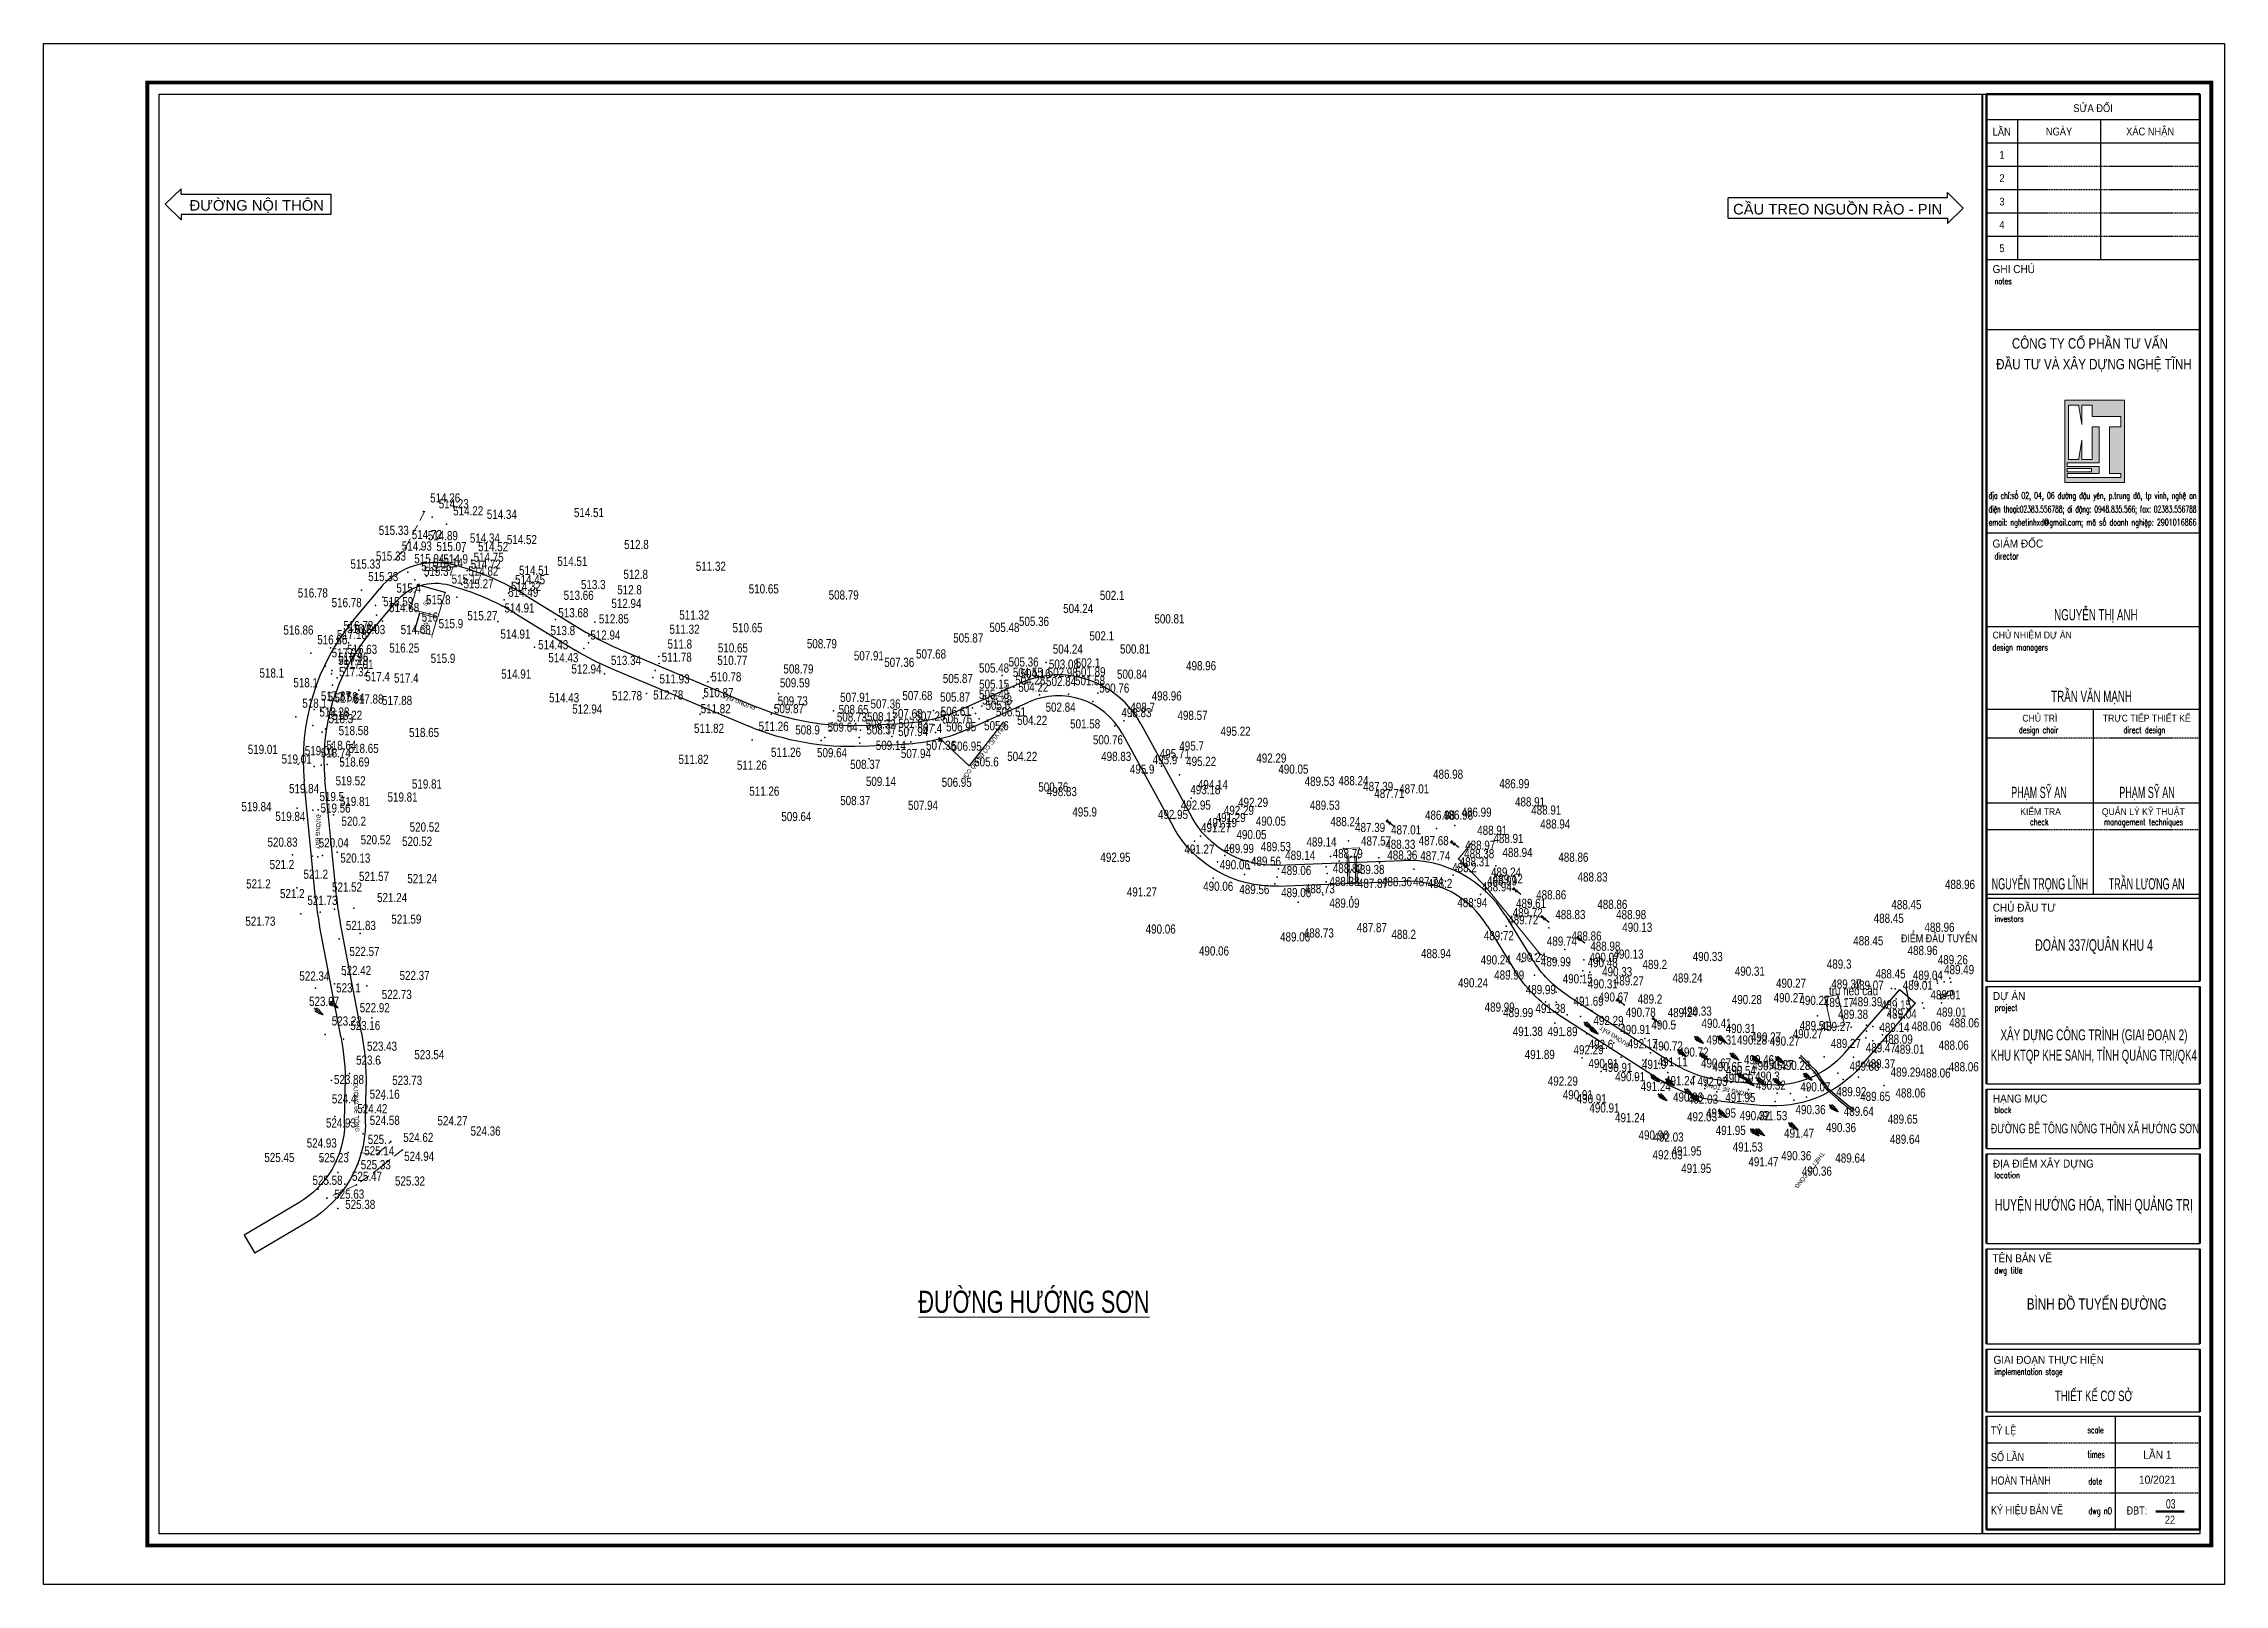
# Model space of a CAD drawing. Extents: x 545222 to 545745, y 1852593 to 1852962.
import ezdxf
from ezdxf.enums import TextEntityAlignment as Align

# ---------------------------------------------------------------- set-up
doc = ezdxf.new("R2010")
doc.units = 0
doc.header["$MEASUREMENT"] = 0
doc.linetypes.add('DASHED2', pattern=[0.375, 0.25, -0.125])
doc.linetypes.add('DUONGMON1', pattern=[3.75, 2.5, -1.25])
for name, color, linetype in [('-GRID', 8, 'Continuous'), ('3', 4, 'Continuous'), ('congtrinh', 4, 'Continuous'), ('DIAVAT', 1, 'Continuous'), ('DIEM', 7, 'Continuous'), ('KHUNG', 1, 'Continuous'), ('NEN', 3, 'Continuous'), ('Ranh', 252, 'Continuous'), ('TEXTHEADERTD', 4, 'Continuous'), ('TEXTKHUNG', 7, 'Continuous'), ('Tuyen duong', 1, 'Continuous')]:
    doc.layers.add(name, color=color, linetype=linetype)
for name, color, linetype, lineweight in [('06.DCCD-COLUMN', 2, 'Continuous', 30), ('17.DCCD-FRAME', 36, 'Continuous', 25), ('18.DCCD-FRAMEBORDER', 32, 'Continuous', 50), ('Khungbo', 32, 'Continuous', 30), ('KICHTHUOC', 8, 'Continuous', 15)]:
    doc.layers.add(name, color=color, linetype=linetype, lineweight=lineweight)
doc.layers.add('IN MO 2', color=7, linetype='Continuous', lineweight=9, true_color=0xb6b7a4)
doc.styles.add('ky', font='VHAVAN.ttf')
doc.styles.add('MOC', font='VHARIALN.ttf', dxfattribs={"height": 2})
doc.styles.add('STYLE1', font='VHARIAL.ttf', dxfattribs={"height": 4})
doc.styles.add('T1', font='vnsimli.shx', dxfattribs={"width": 0.8})
doc.styles.add('T2', font='VHARIAL.ttf', dxfattribs={"width": 0.8})
doc.styles.add('TIEUDE', font='VHARIALN.ttf')
doc.linetypes.add('TAL_N_P', pattern='A,0.5,[130,ltypeshp.shx,S=0.25,R=0,X=0,Y=-0.25],1,[130,ltypeshp.shx,S=0.5,R=0,X=0,Y=-0.5],0.5', length=2)

msp = doc.modelspace()

# ---------------------------------------------------------------- texts
at = {"layer": '18.DCCD-FRAMEBORDER', "style": 'T2', "width": 0.65}
msp.add_text('03', height=2.246, dxfattribs=at).set_placement((545731.78, 1852610.98), align=Align.CENTER)
at = {"layer": '3', "color": 3, "style": 'STYLE1'}
for s, p in [('®\xadêng néi th«n', (545273.04, 1852923.23)), ('cÇu treo nguån rµo - pin', (545651.95, 1852922.31))]:
    msp.add_text(s, height=2.534, dxfattribs=at).set_placement(p, align=Align.MIDDLE_CENTER)
at = {"layer": 'IN MO 2', "color": 250, "width": 0.8}
for s, p in [('514.26', (545314.6, 1852852.04)), ('514.23', (545316.65, 1852850.62)), ('515.33', (545302.28, 1852844.27)), ('514.22', (545320.12, 1852848.94)), ('514.34', (545328.18, 1852848.09)), ('514.51', (545349.06, 1852848.52)), ('514.93', (545307.81, 1852840.5)), ('514.72', (545310.2, 1852843.25)), ('514.89', (545314.05, 1852842.98)), ('515.07', (545316.11, 1852840.39)), ('514.34', (545324.12, 1852842.41)), ('514.52', (545326.09, 1852840.36)), ('514.52', (545332.99, 1852842.05)), ('512.8', (545361.09, 1852840.87)), ('515.33', (545295.5, 1852836.18)), ('515.33', (545301.6, 1852838.1)), ('515.04', (545310.79, 1852837.48)), ('515.25', (545312.49, 1852835.64)), ('515.37', (545313.11, 1852834.45)), ('515.14', (545315.26, 1852836.49)), ('514.9', (545317.77, 1852837.42)), ('514.82', (545323.75, 1852834.5)), ('514.72', (545324.32, 1852836.15)), ('514.75', (545325.03, 1852837.83)), ('514.51', (545335.91, 1852834.69)), ('514.51', (545345.08, 1852836.84)), ('511.32', (545378.28, 1852835.66)), ('516.78', (545282.88, 1852829.27)), ('515.33', (545299.75, 1852833.19)), ('515.4', (545306.51, 1852830.43)), ('515.17', (545319.74, 1852832.58)), ('515.27', (545322.6, 1852831.45)), ('514.49', (545333.33, 1852829.42)), ('514.32', (545333.95, 1852830.84)), ('514.45', (545334.96, 1852832.45)), ('513.66', (545346.59, 1852828.7)), ('513.3', (545350.75, 1852831.27)), ('512.8', (545359.44, 1852830.02)), ('512.8', (545360.92, 1852833.72)), ('510.65', (545390.96, 1852830.24)), ('508.79', (545410.11, 1852828.78)), ('502.1', (545475.11, 1852828.69)), ('516.78', (545290.99, 1852826.95)), ('515.59', (545303.34, 1852827.18)), ('514.68', (545304.77, 1852825.76)), ('516.', (545312.57, 1852823.5)), ('515.8', (545313.6, 1852827.63)), ('515.27', (545323.52, 1852823.81)), ('514.91', (545332.41, 1852825.66)), ('513.68', (545345.32, 1852824.53)), ('512.94', (545358.04, 1852826.75)), ('511.32', (545374.31, 1852823.99)), ('504.24', (545466.32, 1852825.53)), ('516.86', (545279.43, 1852820.37)), ('517.18', (545292.26, 1852819.32)), ('516.78', (545293.77, 1852821.43)), ('516.24', (545294.68, 1852820.74)), ('516.03', (545296.63, 1852820.5)), ('514.68', (545307.55, 1852820.48)), ('515.9', (545316.63, 1852821.92)), ('514.91', (545331.44, 1852819.42)), ('513.8', (545343.46, 1852820.25)), ('512.94', (545353, 1852819.18)), ('512.85', (545355.04, 1852823.06)), ('511.32', (545371.96, 1852820.57)), ('510.65', (545387.08, 1852820.92)), ('505.87', (545439.97, 1852818.47)), ('505.48', (545448.64, 1852821)), ('505.36', (545455.73, 1852822.44)), ('502.1', (545472.62, 1852818.98)), ('500.81', (545488.19, 1852823.06)), ('516.86', (545287.55, 1852818.05)), ('517.03', (545290.99, 1852814.92)), ('517.18', (545292.56, 1852813.09)), ('516.96', (545292.6, 1852813.87)), ('516.63', (545294.7, 1852815.76)), ('516.25', (545304.8, 1852816.09)), ('515.9', (545314.73, 1852813.58)), ('514.43', (545340.49, 1852816.86)), ('514.43', (545342.93, 1852813.74)), ('513.34', (545357.93, 1852813.11)), ('511.78', (545370.1, 1852813.88)), ('511.8', (545371.49, 1852817.02)), ('510.77', (545383.43, 1852813.13)), ('510.65', (545383.56, 1852816.11)), ('508.79', (545404.89, 1852817.09)), ('507.91', (545416.15, 1852814.21)), ('507.68', (545431.06, 1852814.64)), ('504.24', (545463.83, 1852815.81)), ('500.81', (545479.95, 1852815.84)), ('518.1', (545273.7, 1852810.08)), ('518.1', (545281.82, 1852807.76)), ('517.32', (545292.76, 1852810.38)), ('517.01', (545293.85, 1852812.17)), ('517.4', (545299.06, 1852809.22)), ('517.4', (545305.93, 1852808.88)), ('514.91', (545331.63, 1852809.83)), ('512.94', (545348.46, 1852811.05)), ('511.93', (545369.57, 1852808.67)), ('510.78', (545381.99, 1852809.16)), ('509.59', (545398.42, 1852807.73)), ('508.79', (545399.27, 1852811.05)), ('507.36', (545423.43, 1852812.64)), ('505.87', (545437.48, 1852808.76)), ('505.48', (545446.15, 1852811.28)), ('505.36', (545453.24, 1852812.72)), ('504.55', (545454.27, 1852810.23)), ('504.28', (545454.83, 1852808.39)), ('504.16', (545456.09, 1852809.93)), ('502.84', (545462.22, 1852808.05)), ('502.98', (545462.61, 1852810.23)), ('503.08', (545462.89, 1852812.2)), ('501.58', (545469.16, 1852808.25)), ('501.89', (545469.27, 1852810.37)), ('502.1', (545469.33, 1852812.51)), ('500.84', (545479.22, 1852809.79)), ('498.96', (545495.78, 1852811.82)), ('518.1', (545283.96, 1852802.84)), ('517.87', (545288.41, 1852804.58)), ('517.58', (545290.03, 1852804.38)), ('517.64', (545291.7, 1852804.11)), ('517.88', (545296.21, 1852803.84)), ('517.88', (545303.08, 1852803.5)), ('514.43', (545343.12, 1852804.15)), ('512.78', (545358.19, 1852804.64)), ('512.78', (545368.06, 1852804.83)), ('510.87', (545380.1, 1852805.38)), ('509.73', (545397.91, 1852803.4)), ('507.91', (545412.87, 1852804.25)), ('507.36', (545420.15, 1852802.68)), ('507.68', (545427.79, 1852804.67)), ('505.87', (545436.82, 1852804.32)), ('505.48', (545446.15, 1852804.98)), ('505.15', (545446.18, 1852807.42)), ('505.48', (545446.87, 1852803.62)), ('504.22', (545455.56, 1852806.67)), ('500.76', (545474.97, 1852806.47)), ('498.96', (545487.53, 1852804.6)), ('518.28', (545288.06, 1852800.72)), ('518.3', (545290.25, 1852799.14)), ('518.22', (545291.1, 1852799.96)), ('512.94', (545348.65, 1852801.45)), ('511.82', (545379.43, 1852801.52)), ('511.26', (545393.32, 1852797.32)), ('509.87', (545397, 1852801.54)), ('508.73', (545412.08, 1852799.54)), ('508.65', (545412.49, 1852801.34)), ('508.32', (545418.98, 1852797.88)), ('508.17', (545419.33, 1852799.59)), ('507.68', (545425.41, 1852800.35)), ('507.63', (545426.8, 1852798.06)), ('507.25', (545430.91, 1852799.77)), ('506.61', (545436.97, 1852800.9)), ('506.76', (545437.33, 1852799.08)), ('506.95', (545438.28, 1852797.21)), ('505.6', (545447.37, 1852797.45)), ('505.6', (545447.73, 1852802.34)), ('506.51', (545450.21, 1852800.77)), ('504.22', (545455.29, 1852798.75)), ('502.84', (545462.1, 1852801.89)), ('501.58', (545467.99, 1852797.9)), ('498.83', (545480.27, 1852800.6)), ('498.7', (545482.43, 1852801.87)), ('498.57', (545493.72, 1852799.94)), ('518.64', (545289.7, 1852792.73)), ('518.58', (545292.67, 1852796.28)), ('518.65', (545295.06, 1852792)), ('518.65', (545309.54, 1852795.83)), ('511.82', (545377.84, 1852796.82)), ('508.9', (545402.11, 1852796.45)), ('509.64', (545409.85, 1852797.1)), ('508.37', (545419.16, 1852796.46)), ('509.14', (545421.42, 1852792.75)), ('507.94', (545426.77, 1852796.06)), ('507.4', (545431.41, 1852796.82)), ('507.36', (545433.47, 1852792.76)), ('506.95', (545439.59, 1852792.55)), ('500.76', (545473.45, 1852794.08)), ('495.7', (545494.16, 1852792.61)), ('495.22', (545504.05, 1852796.13)), ('519.01', (545270.89, 1852791.78)), ('519.01', (545279, 1852789.46)), ('519.01', (545284.55, 1852791.47)), ('518.74', (545288.39, 1852790.94)), ('518.69', (545292.84, 1852788.76)), ('511.82', (545374.13, 1852789.4)), ('511.26', (545388.12, 1852788)), ('511.26', (545396.29, 1852791.09)), ('509.64', (545407.32, 1852790.99)), ('508.37', (545415.27, 1852788.18)), ('507.94', (545427.43, 1852790.8)), ('505.6', (545444.99, 1852788.8)), ('504.22', (545452.91, 1852790.1)), ('498.83', (545475.44, 1852790.09)), ('495.9', (545482.31, 1852787.05)), ('495.9', (545487.78, 1852789.3)), ('495.71', (545489.48, 1852790.75)), ('495.22', (545495.8, 1852788.9)), ('492.29', (545512.62, 1852789.69)), ('490.05', (545517.9, 1852787.05)), ('519.84', (545280.78, 1852782.38)), ('519.52', (545291.93, 1852784.25)), ('519.81', (545310.23, 1852783.49)), ('511.26', (545391.09, 1852781.77)), ('509.14', (545419.04, 1852784.1)), ('506.95', (545437.21, 1852783.9)), ('500.76', (545460.36, 1852782.76)), ('498.83', (545462.41, 1852781.68)), ('493.18', (545496.8, 1852782.13)), ('494.14', (545498.6, 1852783.33)), ('489.53', (545524.2, 1852784.14)), ('488.24', (545532.29, 1852784.28)), ('487.39', (545538.22, 1852782.89)), ('487.01', (545546.85, 1852782.31)), ('486.98', (545554.98, 1852785.83)), ('486.99', (545570.86, 1852783.55)), ('519.84', (545269.38, 1852778.05)), ('519.5', (545288.09, 1852780.48)), ('519.56', (545288.34, 1852777.72)), ('519.81', (545292.97, 1852779.3)), ('519.81', (545304.39, 1852780.35)), ('508.37', (545412.89, 1852779.52)), ('507.94', (545429.13, 1852778.38)), ('495.9', (545468.52, 1852776.79)), ('492.95', (545494.51, 1852778.43)), ('492.29', (545504.84, 1852777.19)), ('492.29', (545508.24, 1852779.09)), ('489.53', (545525.44, 1852778.41)), ('487.71', (545540.89, 1852781.21)), ('486.99', (545561.8, 1852776.73)), ('488.91', (545574.62, 1852779.21)), ('488.91', (545578.51, 1852777.24)), ('519.84', (545277.49, 1852775.73)), ('520.2', (545293.35, 1852774.56)), ('520.52', (545309.69, 1852773.16)), ('509.64', (545398.78, 1852775.69)), ('492.95', (545489.04, 1852776.18)), ('491.27', (545499.37, 1852773.04)), ('491.19', (545500.77, 1852774.23)), ('491.29', (545502.86, 1852775.44)), ('490.05', (545507.86, 1852771.37)), ('490.05', (545512.51, 1852774.59)), ('488.24', (545530.36, 1852774.47)), ('487.39', (545536.29, 1852773.07)), ('487.01', (545544.92, 1852772.5)), ('486.98', (545553.05, 1852776.02)), ('486.98', (545557.37, 1852776.05)), ('488.91', (545565.56, 1852772.39)), ('488.94', (545580.67, 1852773.9)), ('520.83', (545275.62, 1852769.55)), ('520.04', (545287.89, 1852769.39)), ('520.52', (545297.95, 1852770.12)), ('520.52', (545307.88, 1852769.73)), ('492.95', (545475.25, 1852765.93)), ('491.27', (545495.38, 1852767.88)), ('489.99', (545504.84, 1852768.03)), ('489.53', (545513.71, 1852768.47)), ('489.14', (545519.54, 1852766.4)), ('489.14', (545524.63, 1852769.6)), ('488.79', (545530.91, 1852766.83)), ('487.57', (545537.72, 1852769.83)), ('488.33', (545543.53, 1852769.04)), ('488.36', (545544.01, 1852766.46)), ('487.68', (545551.52, 1852769.91)), ('487.74', (545551.92, 1852766.28)), ('488.38', (545562.44, 1852766.79)), ('488.97', (545562.68, 1852768.82)), ('488.91', (545569.45, 1852770.43)), ('488.94', (545571.61, 1852767.08)), ('488.86', (545585.01, 1852765.94)), ('521.2', (545276.12, 1852764.19)), ('521.2', (545284.24, 1852761.87)), ('520.13', (545293.07, 1852765.75)), ('521.57', (545297.55, 1852761.34)), ('521.24', (545309.12, 1852760.81)), ('490.06', (545503.86, 1852764.14)), ('489.56', (545511.34, 1852764.99)), ('489.06', (545518.59, 1852762.77)), ('488.82', (545530.95, 1852763.28)), ('489.38', (545536.13, 1852763)), ('488.2', (545559.55, 1852763.45)), ('488.31', (545561.35, 1852764.85)), ('489.24', (545568.87, 1852762.36)), ('489.12', (545569.29, 1852760.76)), ('488.83', (545589.61, 1852761.21)), ('521.2', (545270.5, 1852759.55)), ('521.2', (545278.61, 1852757.23)), ('521.73', (545285.18, 1852755.6)), ('521.52', (545291.07, 1852758.8)), ('521.24', (545301.88, 1852756.27)), ('491.27', (545481.59, 1852757.63)), ('490.06', (545499.89, 1852758.98)), ('489.56', (545508.54, 1852758.21)), ('489.06', (545518.56, 1852757.47)), ('488.73', (545524.24, 1852758.4)), ('488.38', (545530.14, 1852760.13)), ('487.87', (545536.97, 1852759.68)), ('488.36', (545542.73, 1852760.09)), ('487.74', (545550.22, 1852760.1)), ('488.2', (545553.69, 1852759.65)), ('488.94', (545566.64, 1852758.86)), ('488.99', (545567.91, 1852760.27)), ('488.86', (545579.69, 1852756.94)), ('488.96', (545677.67, 1852759.43)), ('521.73', (545270.31, 1852750.61)), ('521.59', (545305.29, 1852751.11)), ('489.09', (545530.14, 1852754.94)), ('488.94', (545560.78, 1852755.06)), ('489.72', (545572.99, 1852750.94)), ('489.72', (545574.06, 1852752.64)), ('489.61', (545574.87, 1852754.89)), ('488.83', (545584.29, 1852752.21)), ('488.86', (545594.34, 1852754.65)), ('488.98', (545598.85, 1852752.2)), ('488.45', (545660.59, 1852751.31)), ('488.45', (545664.83, 1852754.58)), ('521.83', (545294.39, 1852749.59)), ('490.06', (545486.1, 1852748.73)), ('489.06', (545518.31, 1852746.85)), ('488.73', (545523.99, 1852747.79)), ('487.87', (545536.72, 1852749.07)), ('488.2', (545545, 1852747.45)), ('489.72', (545567.13, 1852747.15)), ('489.74', (545582.26, 1852745.83)), ('488.86', (545588.16, 1852747.07)), ('490.13', (545600.32, 1852749.16)), ('488.45', (545655.69, 1852745.92)), ('488.96', (545672.75, 1852749.16)), ('522.57', (545295.26, 1852743.36)), ('490.06', (545498.87, 1852743.49)), ('488.94', (545552.09, 1852742.86)), ('490.24', (545566.4, 1852741.35)), ('490.24', (545574.86, 1852741.97)), ('489.99', (545580.83, 1852740.89)), ('490.48', (545592.03, 1852740.69)), ('490.07', (545592.46, 1852741.96)), ('488.98', (545592.67, 1852744.62)), ('490.13', (545598.22, 1852742.72)), ('489.2', (545605.17, 1852740.25)), ('490.33', (545617.2, 1852742.15)), ('489.3', (545649.36, 1852740.34)), ('488.96', (545668.71, 1852743.6)), ('489.26', (545675.95, 1852741.38)), ('522.34', (545283.25, 1852737.48)), ('523.1', (545292.07, 1852734.64)), ('522.42', (545293.26, 1852738.81)), ('522.37', (545307.27, 1852737.6)), ('490.24', (545560.96, 1852735.85)), ('489.99', (545569.63, 1852737.71)), ('490.15', (545586.05, 1852736.81)), ('490.31', (545592.06, 1852735.6)), ('490.33', (545595.5, 1852738.51)), ('489.27', (545598.3, 1852736.32)), ('489.24', (545612.36, 1852737.01)), ('490.31', (545627.3, 1852738.63)), ('490.27', (545637.18, 1852735.75)), ('489.37', (545650.43, 1852735.56)), ('489.07', (545655.78, 1852735.27)), ('488.45', (545661.02, 1852738)), ('489.01', (545667.55, 1852735.27)), ('489.04', (545669.97, 1852737.67)), ('489.49', (545677.46, 1852738.99)), ('523.07', (545285.58, 1852731.4)), ('522.92', (545297.72, 1852729.89)), ('522.73', (545302.99, 1852733.06)), ('489.99', (545567.34, 1852730.02)), ('489.99', (545577.21, 1852734.22)), ('491.38', (545579.52, 1852729.71)), ('491.69', (545588.65, 1852731.44)), ('490.67', (545594.64, 1852732.43)), ('489.2', (545604.02, 1852731.96)), ('490.28', (545626.58, 1852731.84)), ('490.27', (545636.61, 1852732.28)), ('490.27', (545642.79, 1852731.64)), ('489.17', (545648.66, 1852731.14)), ('trô nÐo cÇu', (545649.87, 1852733.94)), ('489.39', (545655.44, 1852731.31)), ('489.15', (545662.34, 1852730.58)), ('489.01', (545674.21, 1852732.97)), ('523.22', (545291.02, 1852726.71)), ('523.16', (545295.44, 1852725.61)), ('489.99', (545571.77, 1852728.72)), ('491.38', (545574.08, 1852724.21)), ('491.89', (545582.4, 1852724.17)), ('492.29', (545593.42, 1852726.82)), ('490.91', (545599.85, 1852724.67)), ('490.78', (545601.14, 1852728.79)), ('490.5', (545607.29, 1852725.76)), ('489.24', (545611.21, 1852728.72)), ('490.33', (545614.57, 1852729.06)), ('490.41', (545619.32, 1852726.14)), ('490.31', (545625.1, 1852724.91)), ('489.51', (545642.84, 1852725.61)), ('489.27', (545647.87, 1852725.38)), ('489.38', (545652.04, 1852728.32)), ('489.14', (545661.96, 1852725.16)), ('489.04', (545663.69, 1852728.39)), ('488.06', (545669.65, 1852725.46)), ('489.01', (545675.64, 1852728.83)), ('488.06', (545678.69, 1852726.26)), ('523.43', (545299.46, 1852720.66)), ('492.29', (545588.64, 1852719.8)), ('492.6', (545592.27, 1852721.11)), ('492.17', (545601.63, 1852721.27)), ('490.72', (545607.64, 1852720.71)), ('490.72', (545613.8, 1852719.25)), ('490.31', (545620.53, 1852722.16)), ('490.28', (545627.83, 1852722.15)), ('490.27', (545631.18, 1852722.86)), ('490.27', (545635.66, 1852721.88)), ('490.27', (545641.17, 1852723.63)), ('489.27', (545650.32, 1852721.31)), ('489.47', (545658.69, 1852720.3)), ('488.09', (545662.75, 1852722.35)), ('489.01', (545665.53, 1852719.94)), ('488.06', (545676.15, 1852720.91)), ('523.6', (545296.85, 1852717.32)), ('523.54', (545310.8, 1852718.65)), ('491.89', (545576.95, 1852718.67)), ('490.91', (545592.22, 1852716.52)), ('490.91', (545595.54, 1852715.57)), ('491.9', (545605.05, 1852716.31)), ('491.11', (545608.8, 1852716.9)), ('490.67', (545619.21, 1852716.62)), ('490.65', (545621.93, 1852715.74)), ('490.54', (545625.14, 1852714.82)), ('490.46', (545629.5, 1852717.43)), ('490.45', (545631.46, 1852715.99)), ('490.27', (545634.14, 1852716.24)), ('490.28', (545638.21, 1852716.06)), ('489.88', (545654.8, 1852715.87)), ('489.37', (545658.55, 1852716.45)), ('489.29', (545664.65, 1852714.46)), ('488.06', (545671.82, 1852714.25)), ('488.06', (545678.56, 1852715.73)), ('523.88', (545291.54, 1852712.69)), ('524.16', (545300.1, 1852709.17)), ('523.73', (545305.5, 1852712.49)), ('492.29', (545582.48, 1852712.3)), ('490.91', (545586.07, 1852709.03)), ('490.91', (545598.61, 1852713.36)), ('491.24', (545604.75, 1852711.04)), ('491.24', (545610.58, 1852712.42)), ('490.96', (545612.49, 1852708.46)), ('492.03', (545618.35, 1852712.21)), ('490.59', (545624.54, 1852712.96)), ('491.95', (545625.02, 1852708.36)), ('490.3', (545632.14, 1852713.48)), ('490.32', (545632.32, 1852711.32)), ('490.07', (545643.02, 1852710.92)), ('489.92', (545651.63, 1852709.76)), ('489.65', (545657.36, 1852708.64)), ('488.06', (545665.81, 1852709.46)), ('524.4', (545291.04, 1852708.04)), ('524.42', (545297.15, 1852705.68)), ('490.91', (545589.39, 1852708.07)), ('490.91', (545592.45, 1852705.87)), ('491.24', (545598.6, 1852703.54)), ('492.03', (545615.85, 1852703.74)), ('492.03', (545616.09, 1852707.98)), ('491.95', (545620.39, 1852704.65)), ('490.32', (545628.49, 1852704.02)), ('491.53', (545632.67, 1852704.01)), ('490.36', (545641.85, 1852705.47)), ('489.64', (545653.41, 1852705.06)), ('489.65', (545663.94, 1852703.19)), ('524.93', (545289.62, 1852702.27)), ('525.', (545299.65, 1852698.33)), ('524.58', (545300.12, 1852702.9)), ('524.62', (545308.16, 1852698.8)), ('524.27', (545316.36, 1852702.8)), ('524.36', (545324.29, 1852700.34)), ('490.96', (545604.23, 1852699.36)), ('492.03', (545607.83, 1852698.88)), ('491.95', (545622.72, 1852700.49)), ('491.47', (545639.11, 1852699.82)), ('490.36', (545649.16, 1852701.16)), ('489.64', (545664.46, 1852698.37)), ('525.45', (545274.86, 1852693.99)), ('524.93', (545285.02, 1852697.46)), ('525.23', (545287.91, 1852693.95)), ('525.14', (545298.8, 1852695.59)), ('524.94', (545308.37, 1852694.28)), ('492.03', (545607.59, 1852694.64)), ('491.95', (545612.13, 1852695.54)), ('491.53', (545626.79, 1852696.52)), ('491.47', (545630.56, 1852692.97)), ('490.36', (545638.43, 1852694.42)), ('489.64', (545651.4, 1852693.86)), ('525.58', (545286.4, 1852688.53)), ('525.47', (545295.86, 1852689.49)), ('525.33', (545297.97, 1852692.27)), ('525.32', (545306.17, 1852688.36)), ('491.95', (545614.46, 1852691.39)), ('490.36', (545643.36, 1852690.72)), ('525.63', (545291.6, 1852685.22)), ('525.38', (545294.24, 1852682.74))]:
    msp.add_text(s, height=2.2, dxfattribs=at).set_placement(p)
at = {"layer": 'KHUNG', "color": 7, "style": 'MOC'}
for s, rotation, p in [('ns', 231.9302, (545314.01, 1852829.26)), ('ns', 231.9302, (545313.5, 1852823.65)), ('®\xadêng ®Êt', 158.9547, (545392.69, 1852803.25)), ('khu vùc cã ®¸ må c«i ', 231.9302, (545452.31, 1852799.33)), ('®\xadêng ®Êt', 267.666, (545287.37, 1852777.33)), ('®\xadêng ®Êt', 147.3898, (545602.29, 1852722.27)), ('®\xadêng bª t«ng', 272.2433, (545296.2, 1852712.93)), ('®\xadêng bª t«ng', 167.6681, (545631.62, 1852710.53)), ('thiÕt kÕ cèng', 231.9302, (545648.1, 1852696.52))]:
    msp.add_text(s, height=1, rotation=rotation, dxfattribs=at).set_placement(p)
at = {"layer": 'Khungbo', "style": 'T2'}
for s, height, width, p in [('®\xadêng bª t«ng n«ng th«n x· H¦íNG S¥N', 2.2741, 0.67, (545713.62, 1852700.9)), ('b×nh ®å tuyÕn ®\xadêng', 2.729, 0.73, (545714.05, 1852658.63))]:
    msp.add_text(s, height=height, dxfattribs=dict(at, width=width)).set_placement(p, align=Align.CENTER)
at = {"layer": 'Khungbo', "lineweight": 0, "style": 'T2', "width": 0.7}
msp.add_text('%%U®\xadêng h\xadíng s¬n', height=5.3104, dxfattribs=at).set_placement((545459.31, 1852660.52), align=Align.MIDDLE_CENTER)
at = {"layer": 'TEXTHEADERTD', "style": 'TIEUDE'}
msp.add_text('®iÓm ®Çu tuyÕn', height=1.8742, dxfattribs=at).set_placement((545667.11, 1852746.65))

# ---------------------------------------------------------------- blocks, each defined once
blk = doc.blocks.new('dfgdfgdfgdfg')
at = {"layer": 'KICHTHUOC'}
h = blk.add_hatch(color=89, dxfattribs=at)
h.paths.add_polyline_path([(377905, 307713), (377905, 304592), (380181, 304592), (380181, 307713)])
h.paths.add_polyline_path([(378044, 307524), (378442, 307524), (378442, 307478), (378551, 306787), (378551, 307524), (378949, 307524), (378949, 307097), (380041, 307097), (380041, 306698), (379609, 306698), (379609, 304928), (380041, 304928), (380041, 304781), (377992, 304781), (377992, 304928), (379212, 304928), (379212, 305193), (377992, 305193), (377992, 305337), (379212, 305337), (379212, 306701), (378948, 306701), (378948, 305456), (378551, 305456), (378551, 306193), (378442, 305502), (378442, 305456), (378044, 305456)], flags=16)
h.paths.add_polyline_path([(377992, 305123), (378161, 305123), (378922, 305123), (378922, 304997), (378161, 304997), (377992, 304997)], flags=16)
for p, q in [((377905, 304592), (377905, 307713)), ((377905, 307713), (380181, 307713)), ((378044, 307524), (378044, 305456)), ((378442, 307524), (378044, 307524)), ((378442, 307478), (378442, 307524)), ((378551, 306787), (378442, 307478)), ((378551, 307524), (378551, 306787)), ((378948, 307524), (378551, 307524)), ((378949, 307097), (378949, 307524)), ((380041, 307097), (378949, 307097)), ((380041, 307097), (380041, 306698)), ((380181, 307713), (380181, 304592)), ((378551, 306193), (378442, 305502)), ((378551, 305456), (378551, 306193)), ((378948, 305456), (378948, 306701)), ((378948, 306701), (379212, 306701)), ((379212, 306701), (379212, 305337)), ((379609, 304928), (379609, 306698)), ((379609, 306698), (380041, 306698)), ((377992, 305337), (379212, 305337)), ((377992, 305337), (377992, 305193)), ((378044, 305456), (378442, 305456)), ((378442, 305502), (378442, 305456)), ((378442, 305502), (378442, 305456)), ((378948, 305456), (378551, 305456)), ((380181, 304592), (377905, 304592)), ((377992, 305193), (379212, 305193)), ((377992, 305123), (377992, 304997)), ((378161, 305123), (377992, 305123)), ((378161, 304997), (377992, 304997)), ((377992, 304928), (379212, 304928)), ((377992, 304928), (377992, 304781)), ((377992, 304781), (380041, 304781)), ((378161, 305123), (378922, 305123)), ((378922, 304997), (378161, 304997)), ((378922, 305123), (378922, 304997)), ((379212, 305193), (379212, 304928)), ((379609, 304928), (380041, 304928)), ((380041, 304928), (380041, 304781))]:
    blk.add_line(p, q, dxfattribs=at)
blk = doc.blocks.new('khun1111')
at = {"layer": '17.DCCD-FRAME'}
for p, q in [((1357953, -160302), (1366183, -160302)), ((1359153, -160302), (1359153, -165704)), ((1362354, -160302), (1362354, -165704)), ((1357953, -161202), (1366183, -161202)), ((1357953, -165704), (1366183, -165704)), ((1357953, -168395), (1366183, -168395)), ((1357953, -168395), (1366183, -168395)), ((1357953, -176246), (1366183, -176246)), ((1357953, -179850), (1366183, -179850)), ((1357953, -183043), (1366183, -183043)), ((1362068, -183043), (1362068, -190180)), ((1357953, -186648), (1366183, -186648)), ((1357953, -190180), (1366183, -190180)), ((1357953, -190327), (1366183, -190327)), ((1357953, -193531), (1366183, -193531)), ((1357953, -193736), (1366183, -193736)), ((1357953, -197487), (1366183, -197487)), ((1357957, -197692), (1366187, -197692)), ((1357953, -200189), (1366183, -200189)), ((1357957, -199985), (1366187, -199985)), ((1357953, -203651), (1366183, -203651)), ((1357953, -203856), (1366183, -203856)), ((1357953, -207518), (1366183, -207518)), ((1357953, -207723), (1366183, -207723)), ((1357953, -210136), (1366183, -210136)), ((1357953, -210309), (1366183, -210309)), ((1362916, -210309), (1362916, -214669)), ((1357953, -214669), (1366183, -214669))]:
    blk.add_line(p, q, dxfattribs=at)
at = {"layer": '17.DCCD-FRAME', "linetype": 'DASHED2', "ltscale": 12}
for p, q in [((1357953, -162103), (1366183, -162103)), ((1357953, -163003), (1366183, -163003)), ((1357953, -163903), (1366183, -163903)), ((1357953, -164803), (1366183, -164803)), ((1357953, -184147), (1366183, -184147)), ((1357953, -187679), (1366183, -187679)), ((1357953, -211336), (1366183, -211336)), ((1357953, -212279), (1366183, -212279)), ((1357953, -213263), (1366183, -213263))]:
    blk.add_line(p, q, dxfattribs=at)
at = {"layer": '17.DCCD-FRAME'}
blk.add_lwpolyline([(1366183, -210620), (1366183, -214840), (1287462, -214840), (1287462, -159325), (1366183, -159325), (1366183, -190491)], dxfattribs=at)
at = {"layer": '18.DCCD-FRAMEBORDER'}
blk.add_line((1364489, -213984), (1365586, -213984), dxfattribs=at)
at = {"layer": '18.DCCD-FRAMEBORDER', "const_width": 150}
blk.add_lwpolyline([(1366633, -215290), (1287012, -215290), (1287012, -158875), (1366633, -158875)], close=True, dxfattribs=at)
at = {"layer": '18.DCCD-FRAMEBORDER', "const_width": 85}
blk.add_lwpolyline([(1357794, -159325), (1357794, -214840)], dxfattribs=at)
at = {"layer": '18.DCCD-FRAMEBORDER'}
for points in [[(1357953, -190491), (1357953, -159325), (1366183, -159325), (1366183, -190491)], [(1357953, -193531), (1357953, -190327)], [(1366183, -190327), (1366183, -193531)], [(1366183, -190327), (1366183, -193531)], [(1357953, -197487), (1357953, -193736)], [(1366183, -193736), (1366183, -197487)], [(1366183, -193736), (1366183, -197487)], [(1357957, -199985), (1357957, -197692)], [(1366187, -197692), (1366187, -199985)], [(1366187, -197692), (1366187, -199985)], [(1357953, -203651), (1357953, -200189)], [(1366183, -200189), (1366183, -203651)], [(1366183, -200189), (1366183, -203651)], [(1357953, -207518), (1357953, -203856)], [(1366183, -203856), (1366183, -207518)], [(1366183, -203856), (1366183, -207518)], [(1357953, -210136), (1357953, -207723)], [(1366183, -207723), (1366183, -210136)], [(1366183, -207723), (1366183, -210136)], [(1366183, -210309), (1366183, -214669), (1357953, -214669), (1357953, -210309)]]:
    blk.add_lwpolyline(points, dxfattribs=at)
at = {"layer": 'Defpoints'}
blk.add_lwpolyline([(1367133, -216790), (1283011, -216790), (1283011, -157375), (1367133, -157375)], close=True, dxfattribs=at)
at = {"layer": '06.DCCD-COLUMN', "xscale": 1.013909804489231, "yscale": 1.013909805344952, "zscale": 1.013909805361923}
blk.add_blockref('dfgdfgdfgdfg', (977816, -483122), dxfattribs=at)
at = {"layer": '-GRID', "style": 'T1'}
for s, width, p, p2 in [('®Þa chØ:sè 02, 04, 06 ®\xadêng ®Ëu yªn, p.trung ®«, tp vinh, nghÖ an', 0.54793, (1358042, -174926), (1366059, -174926)), ('®iÖn tho¹i:02383.556788; di ®éng: 0948.835.566; fax: 02383.556788', 0.555719, (1358042, -175450), (1366059, -175450)), ('email: nghetinhxd@gmail.com; m· sè doanh nghiÖp: 2901016866', 0.587656, (1358042, -175960), (1366059, -175960))]:
    blk.add_text(s, height=253.3, dxfattribs=dict(at, width=width)).set_placement(p, p2, align=Align.FIT)
at = {"layer": '17.DCCD-FRAME', "style": 'T2'}
for s, height, width, p in [('söa ®æi', 302, 0.85, (1362068, -160015)), ('lÇn', 302, 0.85, (1358544, -160923)), ('ngµy', 302, 0.85, (1360754, -160915)), ('x¸c nhËn', 302, 0.85, (1364268, -160915)), ('1', 302, 0.85, (1358553, -161816)), ('2', 302, 0.85, (1358553, -162716)), ('3', 302, 0.85, (1358553, -163616)), ('4', 302, 0.85, (1358553, -164516)), ('5', 302, 0.85, (1358553, -165417)), ('CHñ TR×', 264.7, 0.9, (1360014, -183520)), ('lÇn 1', 312.8, 0.9, (1364549, -211949)), ('10/2021', 312.8, 0.9, (1364549, -212910))]:
    blk.add_text(s, height=height, dxfattribs=dict(at, width=width)).set_placement(p, align=Align.CENTER)
for s, height, width, p in [('ghi chó', 307.5, 0.9, (1358192, -166224)), ('gi¸m ®èc', 307.5, 0.9, (1358188, -176807)), ('chñ nhiÖm dù ¸n', 264.67, 0.9, (1358188, -180315)), ('TRùC TIÕP THIÕT KÕ', 264.67, 0.9, (1362443, -183520)), ('KIÓM TRA', 264.7, 0.9, (1359255, -187124)), ('qu¶n lý kü thuËt', 264.67, 0.9, (1362406, -187124)), ('chñ ®Çu t\xad', 307.5, 0.9, (1358197, -190850)), ('Dù ¸N', 307.5, 0.9, (1358201, -194255)), ('h¹ng môc', 307.5, 0.9, (1358202, -198210)), ('®Þa ®iÓm x©y dùng', 307.54, 0.9, (1358201, -200719)), ('tªn b¶n vÏ', 307.5, 0.9, (1358184, -204368)), (' giai ®o¹n thùc hiÖn', 307.54, 0.9, (1358117, -208286)), ('tû lÖ', 312.8, 0.8, (1358128, -211011)), ('sè lÇn', 312.8, 0.8, (1358128, -212038)), ('hoµn thµnh', 312.8, 0.8, (1358128, -212940)), ('ký hiÖu b¶n vÏ', 312.8, 0.8, (1358128, -214087)), ('§BT:', 312.7, 0.8, (1363360, -214097, 0)), ('22', 312.7, 0.8, (1364839, -214455))]:
    blk.add_text(s, height=height, dxfattribs=dict(at, width=width)).set_placement(p)
at = {"layer": '18.DCCD-FRAMEBORDER', "style": 'T2'}
for s, height, width, p in [('C«ng ty cæ phÇn T\xad vÊn', 400.11, 0.8, (1361945, -169136)), ('®Çu t\xad vµ x©y dùng nghÖ tÜnh', 400.11, 0.8, (1362101, -169936)), ('®oµn 337/qu©n khu 4', 445.4, 0.65, (1362106, -192358)), ('X¢Y DùNG C¤NG TR×NH (GIAI §O¹N 2)', 420.11, 0.65, (1362102, -195810)), ('KHU KTQP KHE SANH, TØNH QU¶NG TRÞ/QK4', 420.11, 0.63, (1362095, -196596)), ('HUYÖN H¦íNG HãA, tØnh QU¶NG TRÞ', 445.4, 0.65, (1362098, -202374)), ('thiÕt kÕ C¥ Së', 404.91, 0.65, (1362095, -209723))]:
    blk.add_text(s, height=height, dxfattribs=dict(at, width=width)).set_placement(p, align=Align.CENTER)
at = {"layer": 'Ranh', "style": 'T1'}
for s, height, width, p in [('notes', 241.2, 0.65, (1358266, -166654)), ('director', 253.3, 0.65, (1358261, -177263)), ('design managers', 243.17, 0.65, (1358188, -180775)), (' design chair', 243.17, 0.65, (1359078, -183962)), ('direct design ', 243.17, 0.65, (1363244, -183962)), ('check', 243.2, 0.65, (1359633, -187508)), ('management techniques', 243.17, 0.65, (1362487, -187508)), ('investors', 237.3, 0.65, (1358267, -191243)), ('project', 237.3, 0.65, (1358273, -194669)), ('block', 237.3, 0.65, (1358262, -198613)), ('location', 237.3, 0.65, (1358262, -201127)), ('dwg title', 237.3, 0.65, (1358264, -204797)), ('implementation stage', 237.34, 0.72, (1358260, -208708)), ('scale', 259.9, 0.6, (1361853, -210963)), ('times', 259.9, 0.6, (1361853, -211906)), ('date', 259.9, 0.6, (1361889, -212940)), ('dwg nO', 259.9, 0.6, (1361889, -214087))]:
    blk.add_text(s, height=height, dxfattribs=dict(at, width=width)).set_placement(p)
at = {"layer": 'TEXTKHUNG', "color": 41, "style": 'ky'}
for s, height, width, p in [('nguyÔn thÞ anh', 432.65, 0.65, (1362174, -179615)), ('PH¹M Sü AN', 432.7, 0.6, (1359980, -186467)), ('PH¹M Sü AN', 432.7, 0.6, (1364148, -186467)), ('nguyÔn träng lÜnh', 432.65, 0.6, (1360018, -189992)), ('TRÇN L¦¥NG AN', 432.65, 0.6, (1364133, -189992))]:
    blk.add_text(s, height=height, dxfattribs=dict(at, width=width)).set_placement(p, align=Align.CENTER)
at = {"layer": 'TEXTKHUNG', "color": 41, "style": 'ky', "width": 0.65}
blk.add_text('TRÇN V¡N M¹NH', height=432.65, dxfattribs=at).set_placement((1360454, -182761))
blk = doc.blocks.new('A$C63284C57')
at = {"layer": 'NEN', "color": 250}
blk.add_line((0.9, 0.8), (0.9, 0), dxfattribs=at)
for points in [[(0.9, 5.7), (0.9, 1.4)], [(0.9, 5.7), (0.9, 0), (1.4, 0)], [(0.9, 5.7), (0.9, 5.7)], [(0.9, 5.4), (1, 5.6)], [(0.9, 3.2), (1.4, 4.2)], [(0.9, 0.9), (1.8, 2.6)], [(0.9, 1.4), (0.9, 0.7)], [(0.9, 0.7), (0.9, 0.1)], [(0.9, 0.1), (0.9, 0)]]:
    blk.add_lwpolyline(points, dxfattribs=at)
for points in [[(0.9, 5.7), (0.7, 5.1), (0.5, 4.5), (0.4, 3.8), (0.2, 3.1), (0.1, 2.5), (0.1, 1.8), (0, 1.4), (0, 1.1), (0.2, 0.9), (0.6, 0.8), (0.9, 0.8)], [(0.9, 5.7), (1.2, 5.2), (1.3, 4.6), (1.5, 4), (1.6, 3.5), (1.7, 2.9), (1.8, 2.5), (1.9, 1.9), (1.9, 1.5), (1.8, 1), (1.6, 0.9), (1.3, 0.8), (0.9, 0.8)]]:
    blk.add_spline(points, degree=3, dxfattribs=at)
blk = doc.blocks.new('A$C4172536D')
at = {"layer": 'Ranh', "color": 250}
for points in [[(0.7, 1), (0, 2.3)], [(0, 0), (1.5, 0)], [(0.1, 0.6), (1.5, 0.6)], [(0.7, 5.2), (0.7, 1)], [(0.7, 1), (1.4, 2.3)]]:
    blk.add_lwpolyline(points, dxfattribs=at)

# ---------------------------------------------------------------- linework, layer by layer
at = {"layer": '3', "color": 3}
for p, q in [((545254.92, 1852927.2), (545251.09, 1852923.5)), ((545254.92, 1852925.92), (545254.92, 1852927.2)), ((545254.92, 1852925.92), (545290.86, 1852925.92)), ((545290.86, 1852921.07), (545290.86, 1852925.92)), ((545678.24, 1852925), (545625.73, 1852925)), ((545625.73, 1852920.15), (545625.73, 1852925)), ((545678.24, 1852926.28), (545682.07, 1852922.58)), ((545678.24, 1852925), (545678.24, 1852926.28)), ((545254.92, 1852919.79), (545251.09, 1852923.5)), ((545290.86, 1852921.07), (545254.92, 1852921.07)), ((545254.92, 1852921.07), (545254.92, 1852919.79)), ((545625.73, 1852920.15), (545678.24, 1852920.15)), ((545678.24, 1852918.87), (545682.07, 1852922.58)), ((545678.24, 1852920.15), (545678.24, 1852918.87))]:
    msp.add_line(p, q, dxfattribs=at)
at = {"layer": 'congtrinh'}
for points in [[(545318.17, 1852830.45), (545311.54, 1852832.32)], [(545318.17, 1852830.45), (545311.54, 1852832.32)], [(545312.03, 1852825.51), (545310.88, 1852821.4)], [(545312.03, 1852825.51), (545310.88, 1852821.4)], [(545668.4, 1852735.55), (545669.11, 1852731.94)], [(545668.4, 1852735.55), (545669.11, 1852731.94)]]:
    msp.add_lwpolyline(points, dxfattribs=at)
msp.add_lwpolyline([(545679.67, 1852734.12), (545679.48, 1852735.12), (545678.36, 1852734.88), (545678.1, 1852734.33), (545676.54, 1852733.95), (545676.66, 1852733.53)], close=True, dxfattribs=at)
at = {"layer": 'congtrinh', "color": 6}
for points in [[(545642.89, 1852719.15), (545644.98, 1852716.98), (545646.35, 1852715.64), (545647.73, 1852713.49), (545649.3, 1852711.43), (545652.14, 1852708.87), (545655.51, 1852706.16)], [(545643.21, 1852719.46), (545645.3, 1852717.3), (545646.7, 1852715.93), (545648.1, 1852713.75), (545649.63, 1852711.74), (545652.44, 1852709.21), (545655.79, 1852706.51)]]:
    msp.add_lwpolyline(points, dxfattribs=at)
at = {"layer": 'DIAVAT'}
msp.add_lwpolyline([(545452.01, 1852799.48), (545443.78, 1852788.96), (545436.5, 1852795.69), (545437.06, 1852794.92), (545436.5, 1852795.69), (545437.29, 1852795.11)], dxfattribs=at)
at = {"layer": 'DIEM', "color": 0}
for p in [(545313.03, 1852849.91), (545315.08, 1852848.49), (545318.55, 1852846.81), (545306.24, 1852838.38), (545308.63, 1852841.12), (545312.48, 1852840.85), (545314.54, 1852838.26), (545322.55, 1852840.28), (545324.52, 1852838.24), (545298.18, 1852831.06), (545309.22, 1852835.35), (545310.92, 1852833.51), (545311.54, 1852832.32), (545313.7, 1852834.36), (545316.2, 1852835.3), (545322.18, 1852832.37), (545322.75, 1852834.02), (545323.47, 1852835.7), (545334.34, 1852832.56), (545301.49, 1852827.32), (545303.26, 1852829.32), (545304.94, 1852828.3), (545306.26, 1852827.33), (545309.75, 1852826.6), (545318.17, 1852830.45), (545321.03, 1852829.32), (545331.76, 1852827.29), (545332.38, 1852828.71), (545333.39, 1852830.33), (545348.83, 1852826.59), (545301.78, 1852825.05), (545303.2, 1852823.63), (545311, 1852821.37), (545312.03, 1852825.51), (545330.84, 1852823.53), (545342.57, 1852820.75), (545343.75, 1852822.41), (545344.67, 1852824.01), (545354.06, 1852823.36), (545285.98, 1852815.92), (545290.7, 1852817.19), (545292.2, 1852819.3), (545293.12, 1852818.61), (545295.06, 1852818.37), (545295.96, 1852816.69), (545339.6, 1852817.36), (545351.43, 1852817.05), (545352.52, 1852818.39), (545352.66, 1852820.09), (545369.42, 1852815.16), (545289.42, 1852812.79), (545290.99, 1852810.96), (545291.03, 1852811.74), (545292.28, 1852810.05), (545293.13, 1852813.63), (545356.36, 1852810.98), (545367.95, 1852810.13), (545368.53, 1852811.75), (545369.51, 1852813.46), (545381.92, 1852810.23), (545451.67, 1852810.59), (545461.32, 1852810.07), (545462.26, 1852813.68), (545467.76, 1852810.38), (545291.19, 1852808.25), (545297.49, 1852807.09), (545366.44, 1852806.29), (545380.01, 1852805.15), (545380.43, 1852807.03), (545381.19, 1852809.05), (545398.06, 1852806.26), (545452.7, 1852808.1), (545453.26, 1852806.26), (545454.52, 1852807.8), (545460.65, 1852805.92), (545461.04, 1852808.1), (545467.59, 1852806.12), (545467.7, 1852808.24), (545474.63, 1852806.32), (545475.58, 1852808.18), (545282.39, 1852800.71), (545286.84, 1852802.45), (545288.46, 1852802.25), (545290.13, 1852801.98), (545294.64, 1852801.71), (545379.34, 1852801.29), (545395.43, 1852799.41), (545396.34, 1852801.28), (545397.21, 1852802.94), (545411.3, 1852802.12), (545418.58, 1852800.55), (545435.25, 1852802.19), (545444.58, 1852802.85), (545445.3, 1852801.5), (545446.16, 1852800.21), (545446.83, 1852803.2), (545448.18, 1852799.88), (545453.99, 1852804.54), (545473.4, 1852804.34), (545480.86, 1852799.74), (545482.64, 1852800.81), (545485.96, 1852802.47), (545286.49, 1852798.59), (545288.68, 1852797.01), (545289.53, 1852797.83), (545291.1, 1852794.16), (545391.75, 1852795.19), (545408.28, 1852794.97), (545409.21, 1852795.75), (545410.51, 1852797.41), (545410.93, 1852799.21), (545417.41, 1852795.75), (545417.59, 1852794.33), (545417.77, 1852797.46), (545424.43, 1852797), (545425.23, 1852795.93), (545428.57, 1852796.04), (545429.34, 1852797.64), (545429.84, 1852794.69), (545435.4, 1852798.77), (545435.76, 1852796.95), (545436.71, 1852795.08), (545478.7, 1852798.48), (545282.98, 1852789.34), (545288.47, 1852789.08), (545289.93, 1852789.24), (545293.49, 1852789.87), (545419.86, 1852790.62), (545425.2, 1852793.93), (545286.82, 1852788.81), (545486.21, 1852787.17), (545487.92, 1852788.63), (545489.89, 1852788.89), (545494.23, 1852786.77), (545282.73, 1852778.79), (545495.23, 1852780.01), (545497.03, 1852781.2), (545286.52, 1852778.35), (545287.78, 1852778.38), (545289.19, 1852778.01), (545291.4, 1852777.17), (545492.95, 1852776.3), (545501.3, 1852773.31), (545502.77, 1852774), (545551.48, 1852773.89), (545555.8, 1852773.92), (545560.23, 1852774.6), (545292.35, 1852768.28), (545497.8, 1852770.91), (545499.2, 1852772.1), (545506.29, 1852769.24), (545533.49, 1852769.1), (545534.72, 1852770.94), (545543.35, 1852770.37), (545563.99, 1852770.26), (545567.88, 1852768.3), (545281.62, 1852767.62), (545286.32, 1852767.26), (545287.69, 1852767.14), (545288.79, 1852767.42), (545503.28, 1852765.9), (545505.08, 1852767.45), (545509.77, 1852762.86), (545510.99, 1852764.29), (545512.14, 1852766.35), (545517.97, 1852764.27), (545529.34, 1852764.7), (545529.56, 1852763.15), (545530.41, 1852767.18), (545532.5, 1852766.09), (545534.35, 1852767.06), (545535.35, 1852767.21), (545535.45, 1852764), (545536.31, 1852767.11), (545537.09, 1852766.88), (545541.97, 1852766.91), (545542.12, 1852765.72), (545542.44, 1852764.33), (545549.95, 1852767.78), (545550.35, 1852764.16), (545560.87, 1852764.66), (545561.11, 1852766.69), (545570.04, 1852764.95), (545282.67, 1852759.74), (545502.29, 1852762.01), (545517.02, 1852760.64), (545517.62, 1852762.26), (545528.57, 1852758), (545529.38, 1852761.15), (545532.96, 1852761.09), (545534.56, 1852760.87), (545535.46, 1852760.81), (545536.86, 1852761.06), (545557.98, 1852761.32), (545559.78, 1852762.72), (545566.34, 1852758.14), (545567.3, 1852760.23), (545567.72, 1852758.63), (545283.61, 1852753.47), (545288.25, 1852753.89), (545291.67, 1852754.61), (545296.33, 1852754.82), (545522.67, 1852756.27), (545535.4, 1852757.55), (545565.07, 1852756.73), (545578.01, 1852756.21), (545292.82, 1852747.46), (545297.83, 1852748.79), (545571.42, 1852748.82), (545572.5, 1852750.51), (545573.41, 1852751.5), (545582.73, 1852750.08), (545576.27, 1852741.94), (545578.17, 1852742.73), (545579.51, 1852743.69), (545580.69, 1852743.7), (545584.56, 1852742.27), (545586.59, 1852744.94), (545591.1, 1852742.49), (545291.69, 1852736.68), (545294.26, 1852738.84), (545573.29, 1852739.84), (545579.26, 1852738.76), (545587.43, 1852741.66), (545590.46, 1852738.56), (545590.9, 1852739.83), (545592.57, 1852739.46), (545592.83, 1852738.12), (545669.94, 1852737.53), (545672.91, 1852737.16), (545675.59, 1852738.88), (545675.64, 1852737.79), (545675.79, 1852737.4), (545675.89, 1852736.86), (545677.49, 1852737.22), (545678.81, 1852738.03), (545679.09, 1852737.07), (545287.1, 1852735.68), (545299.42, 1852736.19), (545581.95, 1852732.39), (545584.48, 1852734.68), (545584.5, 1852732.32), (545590.49, 1852733.47), (545648.86, 1852733.43), (545652.03, 1852734.12), (545654.21, 1852733.14), (545663.33, 1852732.07), (545664.88, 1852735.58), (545665.74, 1852735.54), (545665.98, 1852733.14), (545668.4, 1852735.55), (545669.11, 1852731.94), (545671.04, 1852736.64), (545672.3, 1852732.17), (545676.54, 1852733.95), (545676.66, 1852733.53), (545676.73, 1852733.1), (545676.86, 1852732.12), (545678.1, 1852734.33), (545678.36, 1852734.88), (545300.65, 1852728.53), (545584.17, 1852727.24), (545587.08, 1852729.31), (545590.34, 1852728.87), (545591.25, 1852727.45), (545592.53, 1852726.25), (545593.07, 1852730.3), (545599.57, 1852726.66), (545600.55, 1852726.96), (545613, 1852726.93), (545647.09, 1852729.01), (545653.57, 1852726.96), (545655.2, 1852726.28), (545658.88, 1852726.82), (545660.4, 1852726.49), (545660.77, 1852728.45), (545662.12, 1852726.26), (545663.69, 1852730.98), (545664.29, 1852729.4), (545665.85, 1852729.19), (545666.82, 1852729.54), (545666.85, 1852728.77), (545672.64, 1852730.84), (545289.45, 1852724.58), (545293.87, 1852723.48), (545586.25, 1852724.29), (545591.85, 1852724.7), (545598.28, 1852722.54), (545605.73, 1852723.63), (545608.2, 1852722.75), (545610.33, 1852721.43), (545617.75, 1852724.01), (545650.48, 1852726.19), (545658.72, 1852723.75), (545658.85, 1852725.34), (545660.39, 1852723.03), (545662.71, 1852724.49), (545297.89, 1852718.54), (545302.62, 1852717.77), (545590.7, 1852718.99), (545600.06, 1852719.14), (545605.03, 1852716.61), (545605.22, 1852718.38), (545606.07, 1852718.58), (545607.12, 1852720.14), (545612.23, 1852717.13), (545613.62, 1852720.88), (545618.96, 1852720.03), (545626.26, 1852720.02), (545642.78, 1852718.99), (545643.21, 1852719.46), (545644.99, 1852716.97), (545645.3, 1852717.3), (545646.7, 1852715.93), (545648.75, 1852719.18), (545655.73, 1852719.14), (545657.12, 1852718.17), (545661.18, 1852720.22), (545290.94, 1852713.52), (545295.28, 1852715.19), (545595.26, 1852715.69), (545603.48, 1852714.18), (545607.23, 1852714.77), (545610.78, 1852713.84), (545611.27, 1852715.42), (545615.34, 1852711.43), (545616.89, 1852712.71), (545617.64, 1852714.49), (545620.13, 1852711.62), (545620.36, 1852713.62), (545622.97, 1852710.84), (545623.57, 1852712.7), (545627.94, 1852715.3), (545629.89, 1852713.86), (545630.57, 1852711.35), (545632.57, 1852714.11), (545636.64, 1852713.93), (545637.43, 1852710.53), (545643.82, 1852715.17), (545644.7, 1852711.56), (545646.33, 1852715.37), (545647.74, 1852713.58), (545647.99, 1852713.7), (545648.26, 1852713.18), (545649.4, 1852711.63), (545649.69, 1852711.54), (545652, 1852715.32), (545653.23, 1852713.75), (545656.98, 1852714.32), (545663.08, 1852712.33), (545298.53, 1852707.04), (545303.39, 1852709.05), (545609.01, 1852710.29), (545616.78, 1852710.08), (545623.45, 1852706.23), (545630.75, 1852709.19), (545636.95, 1852708.51), (545640.62, 1852710.44), (545641.45, 1852708.79), (545644.45, 1852709.56), (545650.06, 1852707.63), (545652.14, 1852708.82), (545652.44, 1852709.21), (545655.43, 1852706.08), (545655.79, 1852706.51), (545291.78, 1852704.89), (545295.58, 1852703.55), (545298.55, 1852700.77), (545631.1, 1852701.88), (545632.41, 1852701.89), (545640.28, 1852703.34), (545294.93, 1852696.25), (545298.08, 1852696.2), (545301.93, 1852695.89), (545305.18, 1852698.93), (545307.96, 1852696.95), (545288.6, 1852694.51), (545292.51, 1852691.48), (545296.25, 1852691.48), (545297.23, 1852693.46), (545302.97, 1852692.92), (545287.74, 1852687.47), (545289.8, 1852685.31), (545290.12, 1852689.11), (545294.14, 1852688.7), (545296.94, 1852688.52), (545292.45, 1852682.83)]:
    msp.add_point(p, dxfattribs=at)
at = {"layer": 'IN MO 2', "color": 250}
for p, q in [((545290.8, 1852732.27), (545290.5, 1852732.51)), ((545666.86, 1852735.38), (545670.64, 1852732.1)), ((545287.19, 1852730.62), (545286.89, 1852730.85))]:
    msp.add_line(p, q, dxfattribs=at)
at = {"layer": 'IN MO 2', "color": 250, "linetype": 'DUONGMON1'}
for points in [[(545306.24, 1852838.38), (545308.63, 1852841.12), (545313.36, 1852850.03)], [(545307.96, 1852696.95), (545302.97, 1852692.92), (545296.94, 1852688.52), (545289.8, 1852685.31)], [(545298.08, 1852696.2), (545301.93, 1852695.89), (545305.18, 1852698.93)]]:
    msp.add_lwpolyline(points, dxfattribs=at)
at = {"layer": 'IN MO 2', "color": 250}
for points in [[(545316.55, 1852824.68), (545318.17, 1852830.45), (545311.54, 1852832.32), (545309.91, 1852826.55), (545316.55, 1852824.68)], [(545316.55, 1852824.68), (545318.17, 1852830.45), (545311.54, 1852832.32), (545309.91, 1852826.55), (545316.55, 1852824.68)], [(545316.55, 1852824.68), (545309.91, 1852826.55)], [(545316.55, 1852824.68), (545309.91, 1852826.55)], [(545312.03, 1852825.51), (545316.27, 1852824.31), (545315.11, 1852820.21), (545310.88, 1852821.4)], [(545312.03, 1852825.51), (545316.27, 1852824.31), (545315.11, 1852820.21), (545310.88, 1852821.4)], [(545534.35, 1852767.06), (545533.49, 1852769.1), (545537.39, 1852769.27), (545536.65, 1852767.13)], [(545534.35, 1852767.06), (545533.49, 1852769.1), (545537.39, 1852769.27), (545536.65, 1852767.13)], [(545534.35, 1852767.06), (545536.65, 1852767.13), (545536.86, 1852760.95), (545534.56, 1852760.87), (545534.35, 1852767.06), (545536.65, 1852767.13)], [(545534.35, 1852767.06), (545536.65, 1852767.13), (545536.86, 1852760.95), (545534.56, 1852760.87), (545534.35, 1852767.06), (545536.65, 1852767.13)], [(545534.35, 1852767.06), (545534.56, 1852760.87)], [(545534.35, 1852767.06), (545534.56, 1852760.87)], [(545534.75, 1852767.07), (545534.96, 1852760.89)], [(545534.75, 1852767.07), (545534.96, 1852760.89)], [(545536.25, 1852767.12), (545536.46, 1852760.94)], [(545536.25, 1852767.12), (545536.46, 1852760.94)], [(545536.65, 1852767.13), (545536.86, 1852760.95)], [(545536.65, 1852767.13), (545536.86, 1852760.95)], [(545292.53, 1852730.92), (545290.5, 1852732.51), (545290.37, 1852732.35)], [(545290.55, 1852732.47), (545290.5, 1852732.51)], [(545290.73, 1852732.33), (545290.55, 1852732.47)], [(545290.99, 1852732.12), (545290.73, 1852732.33)], [(545290.81, 1852732.26), (545291.18, 1852731.5)], [(545292.53, 1852730.92), (545290.99, 1852732.12)], [(545291.62, 1852731.63), (545291.84, 1852731.16)], [(545653.59, 1852726.86), (545652.03, 1852734.12), (545648.86, 1852733.43), (545650.48, 1852726.19), (545653.59, 1852726.86)], [(545653.59, 1852726.86), (545652.03, 1852734.12), (545648.86, 1852733.43), (545650.48, 1852726.19), (545653.59, 1852726.86)], [(545288.92, 1852729.26), (545286.89, 1852730.85), (545286.77, 1852730.69)], [(545286.94, 1852730.81), (545286.89, 1852730.85)], [(545287.12, 1852730.67), (545286.94, 1852730.81)], [(545287.38, 1852730.47), (545287.12, 1852730.67)], [(545287.21, 1852730.61), (545287.57, 1852729.84)], [(545288.92, 1852729.26), (545287.38, 1852730.47)], [(545288.01, 1852729.97), (545288.23, 1852729.5)], [(545288.82, 1852729.34), (545288.84, 1852729.29)], [(545288.92, 1852729.26), (545288.92, 1852729.27)], [(545292.42, 1852731), (545292.45, 1852730.94)], [(545292.53, 1852730.92), (545292.52, 1852730.92)]]:
    msp.add_lwpolyline(points, dxfattribs=at)
at = {"layer": 'IN MO 2', "color": 250, "linetype": 'TAL_N_P'}
msp.add_lwpolyline([(545584.56, 1852742.27), (545580.69, 1852743.7), (545567.3, 1852760.23), (545561.11, 1852766.69), (545563.99, 1852770.26)], dxfattribs=at)
at = {"layer": 'IN MO 2', "color": 250}
msp.add_lwpolyline([(545679.67, 1852734.12), (545679.48, 1852735.12), (545678.36, 1852734.88), (545678.1, 1852734.33), (545676.54, 1852733.95), (545676.66, 1852733.53)], close=True, dxfattribs=at)
for points in [[(545292.53, 1852730.92), (545292.26, 1852730.98), (545292.01, 1852731.09), (545291.75, 1852731.2), (545291.57, 1852731.29), (545291.32, 1852731.41), (545291.13, 1852731.51), (545290.91, 1852731.62), (545290.75, 1852731.75), (545290.63, 1852731.92), (545290.62, 1852732.02), (545290.7, 1852732.16), (545290.8, 1852732.27)], [(545292.53, 1852730.92), (545292.37, 1852731.17), (545292.21, 1852731.4), (545292, 1852731.65), (545291.79, 1852731.91), (545291.61, 1852732.1), (545291.4, 1852732.31), (545291.25, 1852732.44), (545291.14, 1852732.53), (545291.01, 1852732.5), (545290.88, 1852732.39), (545290.8, 1852732.27)], [(545288.92, 1852729.26), (545288.65, 1852729.32), (545288.4, 1852729.43), (545288.14, 1852729.54), (545287.96, 1852729.63), (545287.72, 1852729.75), (545287.52, 1852729.85), (545287.31, 1852729.96), (545287.14, 1852730.09), (545287.02, 1852730.26), (545287.01, 1852730.36), (545287.1, 1852730.5), (545287.19, 1852730.62)], [(545288.92, 1852729.26), (545288.76, 1852729.51), (545288.6, 1852729.74), (545288.4, 1852729.99), (545288.18, 1852730.25), (545288, 1852730.44), (545287.79, 1852730.65), (545287.64, 1852730.78), (545287.53, 1852730.87), (545287.4, 1852730.84), (545287.27, 1852730.73), (545287.19, 1852730.62)]]:
    msp.add_spline(points, degree=3, dxfattribs=at)
for p in [(545315.06, 1852819.79), (545537.39, 1852769.27), (545290.5, 1852732.51), (545286.89, 1852730.85), (545296.15, 1852727.77)]:
    msp.add_point(p, dxfattribs=at)
at = {"layer": 'Tuyen duong', "color": 1, "lineweight": 25}
for points in [[(545320.76, 1852836.92, 0.298328), (545302.43, 1852831.3, 0.298328)], [(545337.51, 1852829.77, 0.072214), (545320.76, 1852836.92, 0.066821)], [(545319.37, 1852832.12, 0.298328), (545306.28, 1852828.1, 0.298328)], [(545334.91, 1852825.5, 0.072603), (545319.37, 1852832.12, 0.066821)], [(545296.25, 1852823.86, 0.200476), (545284.4, 1852785.16, 0.200476)], [(545300.1, 1852820.67, 0.200476), (545289.37, 1852785.65, 0.200476)], [(545359.72, 1852816.96, -0.037815), (545351.99, 1852820.92, -0.037815)], [(545357.79, 1852812.35, -0.037815), (545349.39, 1852816.65, -0.037815)], [(545484.92, 1852799.02, 0.391422), (545455.96, 1852808.75, 0.391422)], [(545480.53, 1852796.62, 0.391422), (545458.01, 1852804.19, 0.391422)], [(545417.92, 1852798.6, -0.111834), (545392.9, 1852803.02, -0.111834)], [(545417.92, 1852798.6, -0.111834), (545392.9, 1852803.02, -0.111834)], [(545441.64, 1852802.33, -0.09374), (545428.08, 1852799.09, -0.09374)], [(545418.16, 1852793.61, -0.111834), (545390.97, 1852798.41, -0.111834)], [(545443.69, 1852797.77, -0.09374), (545428.32, 1852794.09, -0.09374)], [(545517.87, 1852760.11, -0.28468), (545492.67, 1852774.4, -0.28468)], [(545517.67, 1852765.1, -0.28468), (545497.06, 1852776.8, -0.28468)], [(545572.28, 1852753.16, 0.271295), (545547.77, 1852766.27, 0.271295)], [(545292.13, 1852757.67, 0.022782), (545293.02, 1852751.59, 0.022782)], [(545568.02, 1852750.55, 0.271295), (545547.96, 1852761.27, 0.271295)], [(545287.16, 1852757.18, 0.022782), (545288.1, 1852750.64, 0.022782)], [(545587.33, 1852733.83, -0.112862), (545578.76, 1852742.59, -0.112862)], [(545584.63, 1852729.63, -0.112862), (545574.5, 1852739.98, -0.112862)], [(545293.2, 1852724.06, -0.050801), (545294.23, 1852712.45, -0.050801)], [(545298.11, 1852725, -0.050801), (545299.23, 1852712.38, -0.050801)], [(545624.52, 1852713.53, -0.119139), (545612.31, 1852717.77, -0.119139)], [(545657.51, 1852716.94, -0.243102), (545634.06, 1852707.58, -0.243102)], [(545653.73, 1852720.22, -0.243102), (545634.54, 1852712.56, -0.243102)], [(545624.03, 1852708.56, -0.119139), (545609.61, 1852713.57, -0.119139)], [(545294.1, 1852703.26, -0.260883), (545283.1, 1852684.22, -0.260883)], [(545299.1, 1852703.19, -0.260883), (545285.66, 1852679.93, -0.260883)]]:
    msp.add_lwpolyline(points, format="xyb", dxfattribs=at)
for points in [[(545296.25, 1852823.86), (545302.43, 1852831.3)], [(545300.1, 1852820.67), (545306.28, 1852828.1)], [(545337.51, 1852829.77), (545351.99, 1852820.92)], [(545334.91, 1852825.5), (545349.39, 1852816.65)], [(545359.72, 1852816.96), (545392.9, 1852803.02)], [(545357.79, 1852812.35), (545390.97, 1852798.41)], [(545441.64, 1852802.33), (545455.96, 1852808.75)], [(545443.69, 1852797.77), (545458.01, 1852804.19)], [(545417.92, 1852798.6), (545428.08, 1852799.09)], [(545480.53, 1852796.62), (545492.67, 1852774.4)], [(545484.92, 1852799.02), (545497.06, 1852776.8)], [(545418.16, 1852793.61), (545428.32, 1852794.09)], [(545287.16, 1852757.18), (545284.4, 1852785.16)], [(545292.13, 1852757.67), (545289.37, 1852785.65)], [(545517.67, 1852765.1), (545547.77, 1852766.27)], [(545517.87, 1852760.11), (545547.96, 1852761.27)], [(545572.28, 1852753.16), (545578.76, 1852742.59)], [(545293.2, 1852724.06), (545288.1, 1852750.64)], [(545298.11, 1852725), (545293.02, 1852751.59)], [(545568.02, 1852750.55), (545574.5, 1852739.98)], [(545587.33, 1852733.83), (545612.31, 1852717.77)], [(545653.73, 1852720.22), (545666.86, 1852735.38)], [(545657.51, 1852716.94), (545670.64, 1852732.1)], [(545666.86, 1852735.38), (545670.64, 1852732.1)], [(545584.63, 1852729.63), (545609.61, 1852713.57)], [(545294.1, 1852703.26), (545294.23, 1852712.45)], [(545299.1, 1852703.19), (545299.23, 1852712.38)], [(545624.52, 1852713.53), (545634.54, 1852712.56)], [(545624.03, 1852708.56), (545634.06, 1852707.58)], [(545283.1, 1852684.22), (545270.03, 1852676.45)], [(545285.66, 1852679.93), (545272.59, 1852672.15)], [(545270.03, 1852676.45), (545272.59, 1852672.15)]]:
    msp.add_lwpolyline(points, dxfattribs=at)

# ---------------------------------------------------------------- block references
at = {"layer": 'IN MO 2', "xscale": 0.4499827870276034, "yscale": 0.4499827870275794, "zscale": 0.449982787048613, "rotation": 231.9301584499342}
msp.add_blockref('A$C4172536D', (545544.07, 1852776.05), dxfattribs=at)
at = {"layer": 'IN MO 2', "linetype": 'Continuous', "ltscale": 10, "xscale": 0.4499827870276034, "yscale": 0.4499827870275794, "zscale": 0.449982787048613, "rotation": 231.9301584499342}
for p in [(545559.51, 1852771.04), (545574.39, 1852759.81), (545581.16, 1852753.11), (545589.73, 1852748.12), (545599.26, 1852733.24), (545607.8, 1852728.75)]:
    msp.add_blockref('A$C4172536D', p, dxfattribs=at)
at = {"layer": 'IN MO 2', "linetype": 'Continuous', "xscale": 0.4499827870276034, "yscale": 0.4499827870275794, "zscale": 0.449982787048613, "rotation": 231.9301584499342}
for p in [(545591.51, 1852727.77), (545592.79, 1852726.58), (545613.88, 1852721.21), (545618.01, 1852724.34), (545623.47, 1852724.5), (545619.22, 1852720.35), (545626.52, 1852720.35), (545631.74, 1852719.62), (545637.33, 1852719.56), (545607.49, 1852715.1), (545609.27, 1852710.61), (545611.04, 1852714.17), (545615.59, 1852711.75), (545628.19, 1852715.63), (545630.15, 1852714.19), (545632.82, 1852714.44), (545636.9, 1852714.26), (545644.07, 1852715.5), (545617.04, 1852710.41), (545623.71, 1852706.56), (545650.32, 1852707.96), (545631.36, 1852702.2), (545632.67, 1852702.22), (545640.54, 1852703.67)]:
    msp.add_blockref('A$C63284C57', p, dxfattribs=at)
at = {"layer": 'KICHTHUOC', "xscale": 0.006213361950358376, "yscale": 0.006213361863046885, "zscale": 0.0062133618645476}
msp.add_blockref('khun1111', (537250.15, 1853939.81), dxfattribs=at)

msp.set_redraw_order([(e.dxf.handle, doc.entitydb.next_handle()) for e in msp.query("TEXT MTEXT ATTDEF DIMENSION ARC_DIMENSION")])  # texts and dimensions are drawn at this point

doc.saveas('drawing.dxf')
